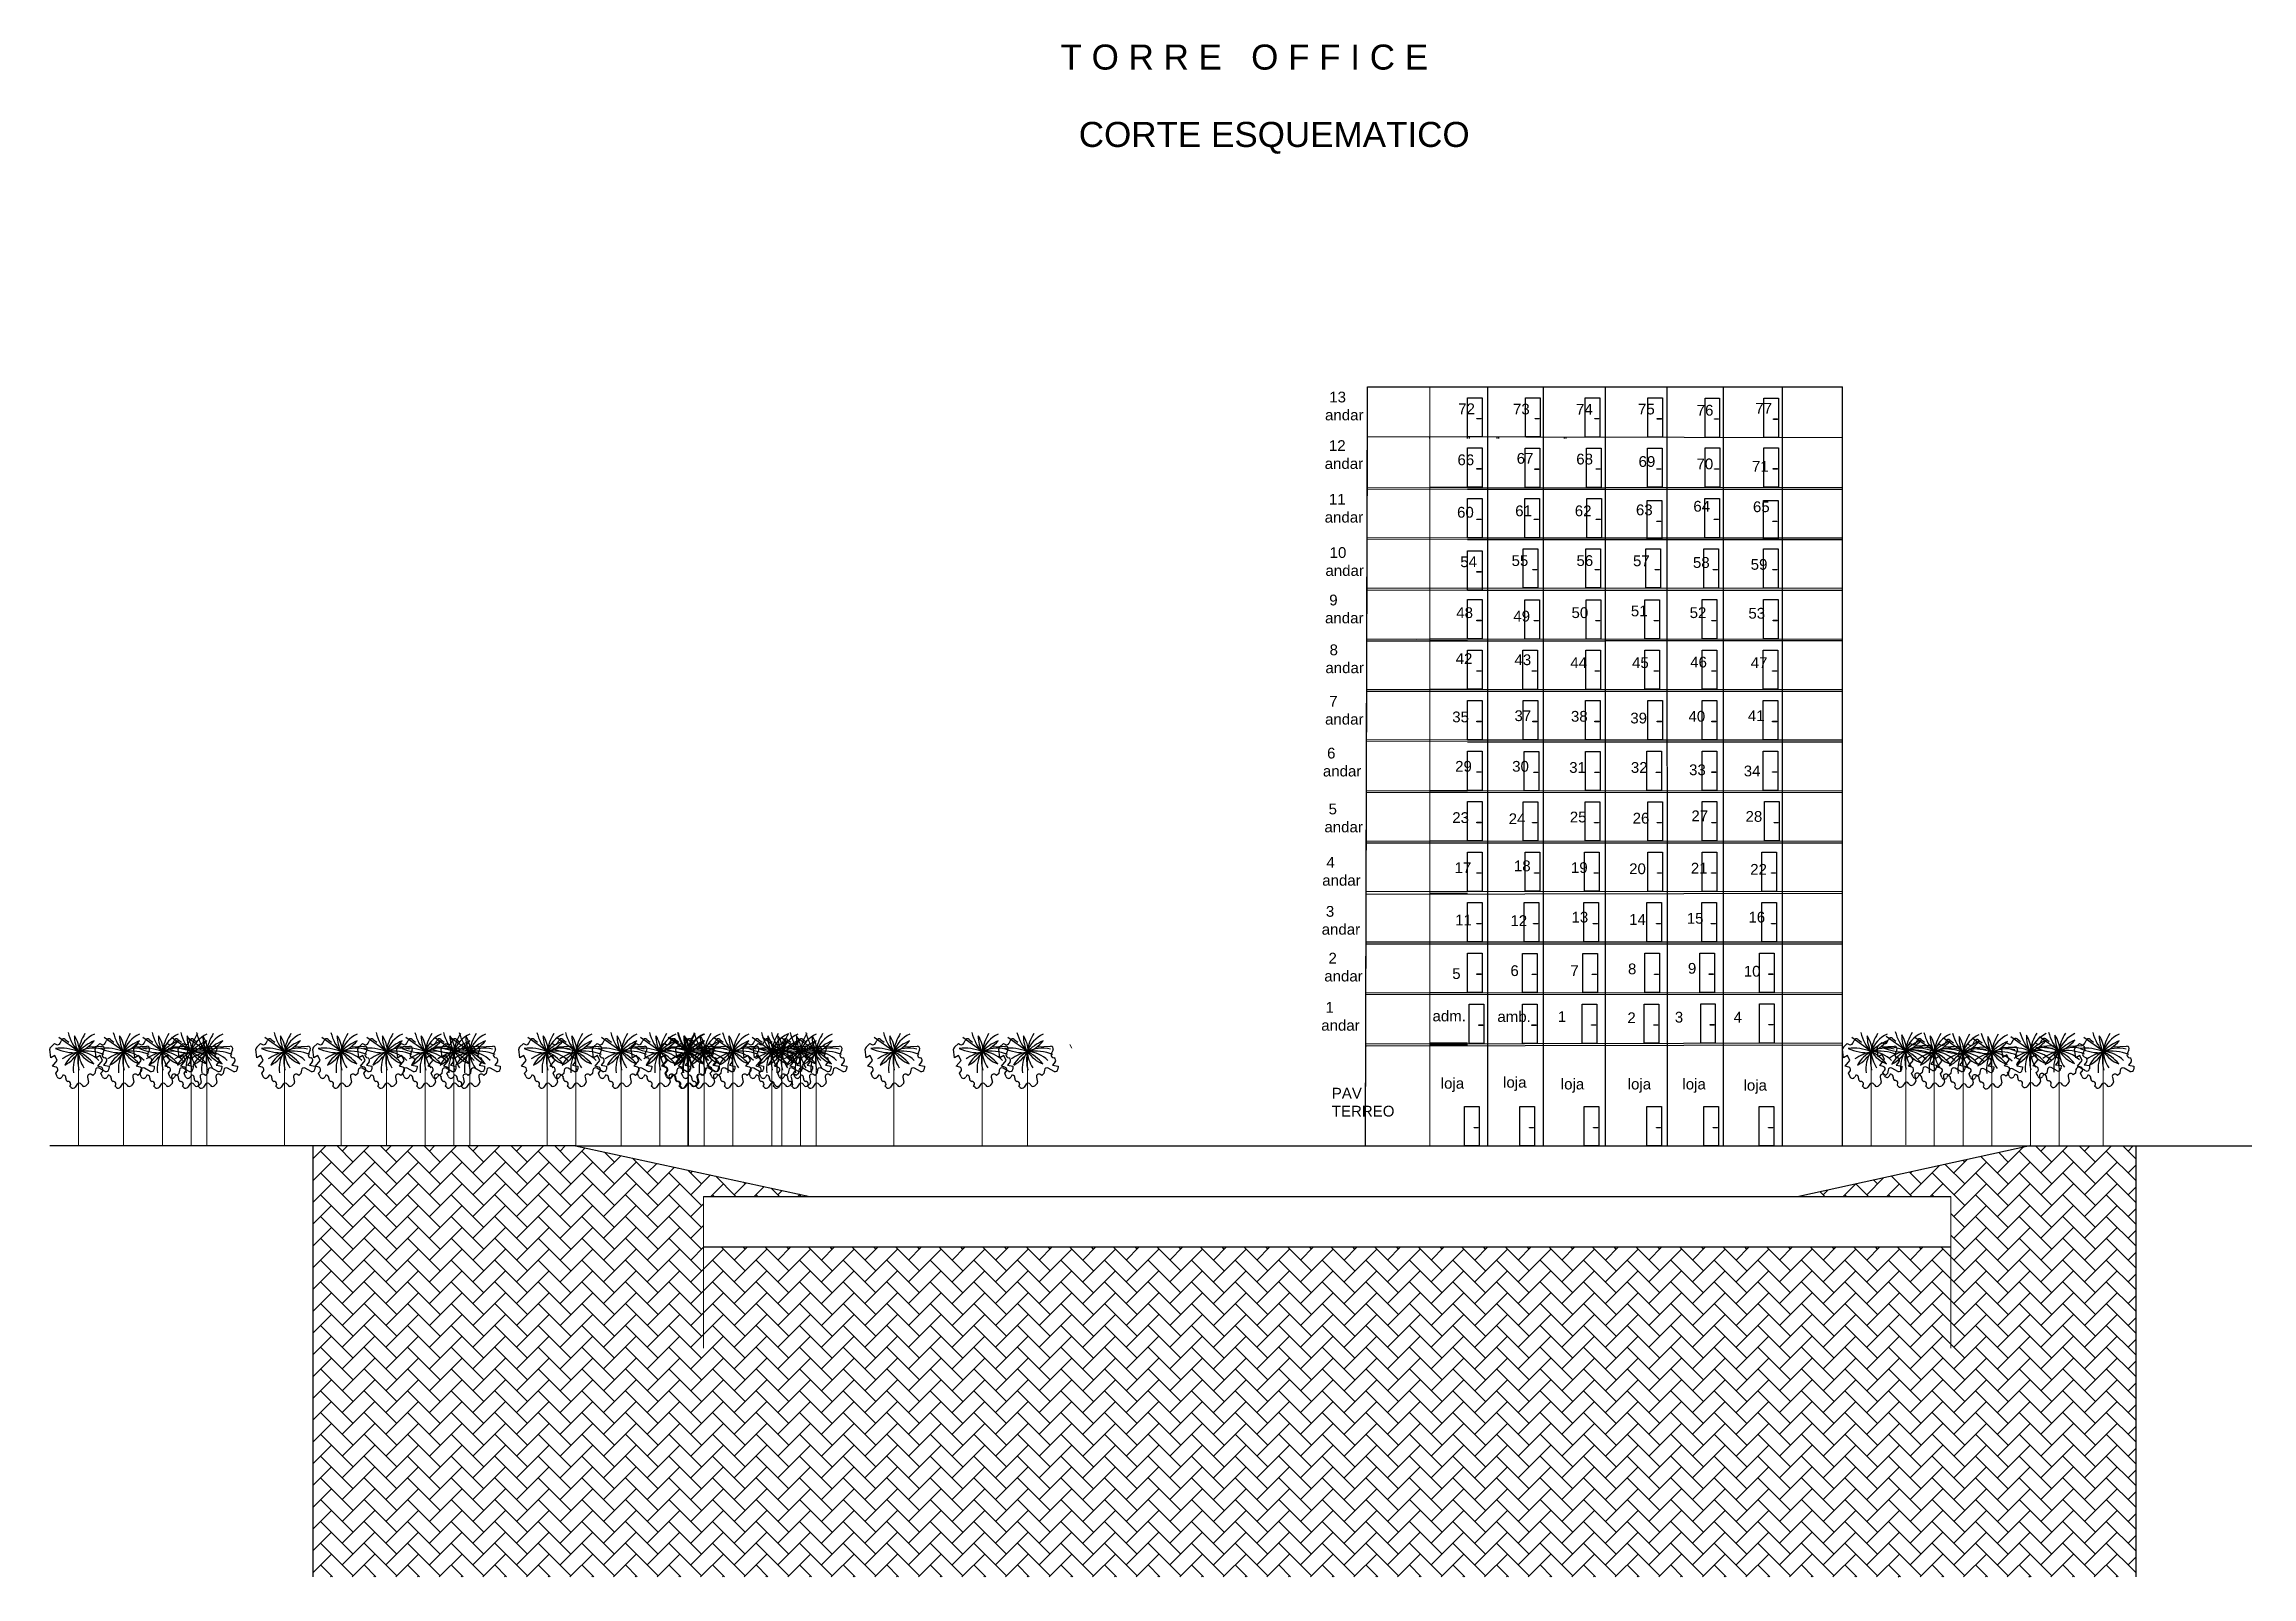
# Model space of a CAD drawing. Header units: metres. Extents: x 325024 to 7190115, y 7391967 to 10157759.
# Drawn here: x 327329 to 327858, y 7393197 to 7393564 of the extents above; entities that cross this region are included whole.
import ezdxf

# ---------------------------------------------------------------- set-up
doc = ezdxf.new("R2010")
doc.units = ezdxf.units.M
doc.layers.get('0').update_dxf_attribs({"lineweight": 18})
for name, color, linetype in [('greeb', 92, 'Continuous'), ('Piso externo', 254, 'Continuous'), ('TEXTO', 2, 'Continuous')]:
    doc.layers.add(name, color=color, linetype=linetype)
for name, color, linetype, lineweight in [('linagrossa', 7, 'Continuous', 25), ('madeira', 22, 'Continuous', 15), ('PISO', 254, 'Continuous', 9), ('VIDRO', 4, 'Continuous', 15)]:
    doc.layers.add(name, color=color, linetype=linetype, lineweight=lineweight)
doc.styles.get("Standard").update_dxf_attribs({"font": 'arial.ttf'})

msp = doc.modelspace()

# ---------------------------------------------------------------- texts
at = {"layer": 'linagrossa'}
for s, p in [('T O R R E   O F F I C E ', (327572.866, 7393557.575)), ('CORTE ESQUEMATICO', (327577.231, 7393539.044))]:
    msp.add_text(s, height=6.00156, dxfattribs=at).set_placement(p)
at = {"layer": 'TEXTO'}
note = msp.add_mtext_dynamic_manual_height_columns(' 13 ', width=5.38403, gutter_width=0, heights=[0.246, 0], dxfattribs=dict(at, insert=(327630.834, 7393480.447), char_height=2.577, attachment_point=1))
for column, words in zip(note.columns.linked_columns, ['andar']):
    column.text = words
note = msp.add_mtext_dynamic_manual_height_columns(' ', width=2.57699, gutter_width=0, heights=[0.246, 0], dxfattribs=dict(at, insert=(327665.529, 7393477.627), char_height=2.577, attachment_point=1))
for column, words in zip(note.columns.linked_columns, ['72 ']):
    column.text = words
note = msp.add_mtext_dynamic_manual_height_columns(' ', width=2.57699, gutter_width=0, heights=[0.246, 0], dxfattribs=dict(at, insert=(327678.654, 7393477.57), char_height=2.577, attachment_point=1))
for column, words in zip(note.columns.linked_columns, ['73 ']):
    column.text = words
note = msp.add_mtext_dynamic_manual_height_columns(' ', width=2.57699, gutter_width=0, heights=[0.246, 0], dxfattribs=dict(at, insert=(327693.751, 7393477.511), char_height=2.577, attachment_point=1))
for column, words in zip(note.columns.linked_columns, ['74 ']):
    column.text = words
note = msp.add_mtext_dynamic_manual_height_columns(' ', width=2.57699, gutter_width=0, heights=[0.246, 0], dxfattribs=dict(at, insert=(327708.595, 7393477.568), char_height=2.577, attachment_point=1))
for column, words in zip(note.columns.linked_columns, ['75 ']):
    column.text = words
note = msp.add_mtext_dynamic_manual_height_columns(' ', width=2.57699, gutter_width=0, heights=[0.246, 0], dxfattribs=dict(at, insert=(327722.652, 7393477.286), char_height=2.577, attachment_point=1))
for column, words in zip(note.columns.linked_columns, ['76 ']):
    column.text = words
note = msp.add_mtext_dynamic_manual_height_columns(' ', width=2.57699, gutter_width=0, heights=[0.246, 0], dxfattribs=dict(at, insert=(327736.694, 7393477.744), char_height=2.577, attachment_point=1))
for column, words in zip(note.columns.linked_columns, ['77 ']):
    column.text = words
note = msp.add_mtext_dynamic_manual_height_columns(' 12 ', width=5.38403, gutter_width=0, heights=[0.246, 0], dxfattribs=dict(at, insert=(327630.748, 7393468.821), char_height=2.577, attachment_point=1))
for column, words in zip(note.columns.linked_columns, ['andar']):
    column.text = words
note = msp.add_mtext_dynamic_manual_height_columns(' ', width=2.57699, gutter_width=0, heights=[0.246, 0], dxfattribs=dict(at, insert=(327665.356, 7393465.413), char_height=2.577, attachment_point=1))
for column, words in zip(note.columns.linked_columns, ['66 ']):
    column.text = words
note = msp.add_mtext_dynamic_manual_height_columns(' ', width=2.57699, gutter_width=0, heights=[0.246, 0], dxfattribs=dict(at, insert=(327679.534, 7393465.76), char_height=2.577, attachment_point=1))
for column, words in zip(note.columns.linked_columns, ['67 ']):
    column.text = words
note = msp.add_mtext_dynamic_manual_height_columns(' ', width=2.57699, gutter_width=0, heights=[0.246, 0], dxfattribs=dict(at, insert=(327693.805, 7393465.588), char_height=2.577, attachment_point=1))
for column, words in zip(note.columns.linked_columns, ['68 ']):
    column.text = words
note = msp.add_mtext_dynamic_manual_height_columns(' ', width=2.57699, gutter_width=0, heights=[0.246, 0], dxfattribs=dict(at, insert=(327708.726, 7393465.006), char_height=2.577, attachment_point=1))
for column, words in zip(note.columns.linked_columns, ['69 ']):
    column.text = words
note = msp.add_mtext_dynamic_manual_height_columns(' ', width=2.57699, gutter_width=0, heights=[0.246, 0], dxfattribs=dict(at, insert=(327722.596, 7393464.434), char_height=2.577, attachment_point=1))
for column, words in zip(note.columns.linked_columns, ['70 ']):
    column.text = words
note = msp.add_mtext_dynamic_manual_height_columns(' ', width=2.57699, gutter_width=0, heights=[0.246, 0], dxfattribs=dict(at, insert=(327735.893, 7393463.861), char_height=2.577, attachment_point=1))
for column, words in zip(note.columns.linked_columns, ['71 ']):
    column.text = words
note = msp.add_mtext_dynamic_manual_height_columns(' 11 ', width=5.38403, gutter_width=0, heights=[0.246, 0], dxfattribs=dict(at, insert=(327630.75, 7393455.973), char_height=2.577, attachment_point=1))
for column, words in zip(note.columns.linked_columns, ['andar']):
    column.text = words
note = msp.add_mtext_dynamic_manual_height_columns(' ', width=2.57699, gutter_width=0, heights=[0.246, 0], dxfattribs=dict(at, insert=(327721.85, 7393454.286), char_height=2.577, attachment_point=1))
for column, words in zip(note.columns.linked_columns, ['64 ']):
    column.text = words
note = msp.add_mtext_dynamic_manual_height_columns(' ', width=2.57699, gutter_width=0, heights=[0.246, 0], dxfattribs=dict(at, insert=(327736.122, 7393454.172), char_height=2.577, attachment_point=1))
for column, words in zip(note.columns.linked_columns, ['65 ']):
    column.text = words
note = msp.add_mtext_dynamic_manual_height_columns(' ', width=2.57699, gutter_width=0, heights=[0.246, 0], dxfattribs=dict(at, insert=(327665.256, 7393452.851), char_height=2.577, attachment_point=1))
for column, words in zip(note.columns.linked_columns, ['60 ']):
    column.text = words
note = msp.add_mtext_dynamic_manual_height_columns(' ', width=2.57699, gutter_width=0, heights=[0.246, 0], dxfattribs=dict(at, insert=(327679.183, 7393453.194), char_height=2.577, attachment_point=1))
for column, words in zip(note.columns.linked_columns, ['61 ']):
    column.text = words
note = msp.add_mtext_dynamic_manual_height_columns(' ', width=2.57699, gutter_width=0, heights=[0.246, 0], dxfattribs=dict(at, insert=(327693.454, 7393453.194), char_height=2.577, attachment_point=1))
for column, words in zip(note.columns.linked_columns, ['62 ']):
    column.text = words
note = msp.add_mtext_dynamic_manual_height_columns(' ', width=2.57699, gutter_width=0, heights=[0.246, 0], dxfattribs=dict(at, insert=(327708.095, 7393453.427), char_height=2.577, attachment_point=1))
for column, words in zip(note.columns.linked_columns, ['63 ']):
    column.text = words
note = msp.add_mtext_dynamic_manual_height_columns(' 10 ', width=5.38403, gutter_width=0, heights=[0.246, 0], dxfattribs=dict(at, insert=(327630.922, 7393443.205), char_height=2.577, attachment_point=1))
for column, words in zip(note.columns.linked_columns, ['andar']):
    column.text = words
note = msp.add_mtext_dynamic_manual_height_columns(' ', width=2.57699, gutter_width=0, heights=[0.246, 0], dxfattribs=dict(at, insert=(327666.02, 7393440.996), char_height=2.577, attachment_point=1))
for column, words in zip(note.columns.linked_columns, ['54 ']):
    column.text = words
note = msp.add_mtext_dynamic_manual_height_columns(' ', width=2.57699, gutter_width=0, heights=[0.246, 0], dxfattribs=dict(at, insert=(327678.31, 7393441.28), char_height=2.577, attachment_point=1))
for column, words in zip(note.columns.linked_columns, ['55 ']):
    column.text = words
note = msp.add_mtext_dynamic_manual_height_columns(' ', width=2.57699, gutter_width=0, heights=[0.246, 0], dxfattribs=dict(at, insert=(327693.857, 7393441.279), char_height=2.577, attachment_point=1))
for column, words in zip(note.columns.linked_columns, ['56 ']):
    column.text = words
note = msp.add_mtext_dynamic_manual_height_columns(' ', width=2.57699, gutter_width=0, heights=[0.246, 0], dxfattribs=dict(at, insert=(327707.399, 7393441.222), char_height=2.577, attachment_point=1))
for column, words in zip(note.columns.linked_columns, ['57 ']):
    column.text = words
note = msp.add_mtext_dynamic_manual_height_columns(' ', width=2.57699, gutter_width=0, heights=[0.246, 0], dxfattribs=dict(at, insert=(327721.752, 7393440.821), char_height=2.577, attachment_point=1))
for column, words in zip(note.columns.linked_columns, ['58 ']):
    column.text = words
note = msp.add_mtext_dynamic_manual_height_columns(' ', width=2.57699, gutter_width=0, heights=[0.246, 0], dxfattribs=dict(at, insert=(327735.578, 7393440.366), char_height=2.577, attachment_point=1))
for column, words in zip(note.columns.linked_columns, ['59 ']):
    column.text = words
note = msp.add_mtext_dynamic_manual_height_columns(' 9 ', width=5.38403, gutter_width=0, heights=[0.246, 0], dxfattribs=dict(at, insert=(327630.836, 7393431.836), char_height=2.577, attachment_point=1))
for column, words in zip(note.columns.linked_columns, ['andar']):
    column.text = words
note = msp.add_mtext_dynamic_manual_height_columns(' ', width=2.57699, gutter_width=0, heights=[0.246, 0], dxfattribs=dict(at, insert=(327665.071, 7393428.809), char_height=2.577, attachment_point=1))
for column, words in zip(note.columns.linked_columns, ['48 ']):
    column.text = words
note = msp.add_mtext_dynamic_manual_height_columns(' ', width=2.57699, gutter_width=0, heights=[0.246, 0], dxfattribs=dict(at, insert=(327678.729, 7393427.974), char_height=2.577, attachment_point=1))
for column, words in zip(note.columns.linked_columns, ['49 ']):
    column.text = words
note = msp.add_mtext_dynamic_manual_height_columns(' ', width=2.57699, gutter_width=0, heights=[0.246, 0], dxfattribs=dict(at, insert=(327692.666, 7393428.809), char_height=2.577, attachment_point=1))
for column, words in zip(note.columns.linked_columns, ['50 ']):
    column.text = words
note = msp.add_mtext_dynamic_manual_height_columns(' ', width=2.57699, gutter_width=0, heights=[0.246, 0], dxfattribs=dict(at, insert=(327706.882, 7393429.227), char_height=2.577, attachment_point=1))
for column, words in zip(note.columns.linked_columns, ['51 ']):
    column.text = words
note = msp.add_mtext_dynamic_manual_height_columns(' ', width=2.57699, gutter_width=0, heights=[0.246, 0], dxfattribs=dict(at, insert=(327720.958, 7393428.809), char_height=2.577, attachment_point=1))
for column, words in zip(note.columns.linked_columns, ['52 ']):
    column.text = words
note = msp.add_mtext_dynamic_manual_height_columns(' ', width=2.57699, gutter_width=0, heights=[0.246, 0], dxfattribs=dict(at, insert=(327735.034, 7393428.67), char_height=2.577, attachment_point=1))
for column, words in zip(note.columns.linked_columns, ['53 ']):
    column.text = words
note = msp.add_mtext_dynamic_manual_height_columns(' 8 ', width=5.38403, gutter_width=0, heights=[0.246, 0], dxfattribs=dict(at, insert=(327630.919, 7393419.906), char_height=2.577, attachment_point=1))
for column, words in zip(note.columns.linked_columns, ['andar']):
    column.text = words
note = msp.add_mtext_dynamic_manual_height_columns(' ', width=2.57699, gutter_width=0, heights=[0.246, 0], dxfattribs=dict(at, insert=(327664.932, 7393417.809), char_height=2.577, attachment_point=1))
for column, words in zip(note.columns.linked_columns, ['42 ']):
    column.text = words
note = msp.add_mtext_dynamic_manual_height_columns(' ', width=2.57699, gutter_width=0, heights=[0.246, 0], dxfattribs=dict(at, insert=(327679.008, 7393417.53), char_height=2.577, attachment_point=1))
for column, words in zip(note.columns.linked_columns, ['43 ']):
    column.text = words
note = msp.add_mtext_dynamic_manual_height_columns(' ', width=2.57699, gutter_width=0, heights=[0.246, 0], dxfattribs=dict(at, insert=(327721.097, 7393416.973), char_height=2.577, attachment_point=1))
for column, words in zip(note.columns.linked_columns, ['46 ']):
    column.text = words
note = msp.add_mtext_dynamic_manual_height_columns(' ', width=2.57699, gutter_width=0, heights=[0.246, 0], dxfattribs=dict(at, insert=(327692.388, 7393416.834), char_height=2.577, attachment_point=1))
for column, words in zip(note.columns.linked_columns, ['44 ']):
    column.text = words
note = msp.add_mtext_dynamic_manual_height_columns(' ', width=2.57699, gutter_width=0, heights=[0.246, 0], dxfattribs=dict(at, insert=(327707.161, 7393416.834), char_height=2.577, attachment_point=1))
for column, words in zip(note.columns.linked_columns, ['45 ']):
    column.text = words
note = msp.add_mtext_dynamic_manual_height_columns(' ', width=2.57699, gutter_width=0, heights=[0.246, 0], dxfattribs=dict(at, insert=(327735.592, 7393416.834), char_height=2.577, attachment_point=1))
for column, words in zip(note.columns.linked_columns, ['47 ']):
    column.text = words
note = msp.add_mtext_dynamic_manual_height_columns(' 7 ', width=5.38403, gutter_width=0, heights=[0.246, 0], dxfattribs=dict(at, insert=(327630.834, 7393407.597), char_height=2.577, attachment_point=1))
for column, words in zip(note.columns.linked_columns, ['andar']):
    column.text = words
note = msp.add_mtext_dynamic_manual_height_columns(' ', width=2.57699, gutter_width=0, heights=[0.246, 0], dxfattribs=dict(at, insert=(327664.099, 7393403.848), char_height=2.577, attachment_point=1))
for column, words in zip(note.columns.linked_columns, ['35 ']):
    column.text = words
note = msp.add_mtext_dynamic_manual_height_columns(' ', width=2.57699, gutter_width=0, heights=[0.246, 0], dxfattribs=dict(at, insert=(327679.012, 7393404.126), char_height=2.577, attachment_point=1))
for column, words in zip(note.columns.linked_columns, ['37 ']):
    column.text = words
note = msp.add_mtext_dynamic_manual_height_columns(' ', width=2.57699, gutter_width=0, heights=[0.246, 0], dxfattribs=dict(at, insert=(327692.53, 7393403.987), char_height=2.577, attachment_point=1))
for column, words in zip(note.columns.linked_columns, ['38 ']):
    column.text = words
note = msp.add_mtext_dynamic_manual_height_columns(' ', width=2.57699, gutter_width=0, heights=[0.246, 0], dxfattribs=dict(at, insert=(327706.746, 7393403.57), char_height=2.577, attachment_point=1))
for column, words in zip(note.columns.linked_columns, ['39 ']):
    column.text = words
note = msp.add_mtext_dynamic_manual_height_columns(' ', width=2.57699, gutter_width=0, heights=[0.246, 0], dxfattribs=dict(at, insert=(327720.683, 7393403.987), char_height=2.577, attachment_point=1))
for column, words in zip(note.columns.linked_columns, ['40 ']):
    column.text = words
note = msp.add_mtext_dynamic_manual_height_columns(' ', width=2.57699, gutter_width=0, heights=[0.246, 0], dxfattribs=dict(at, insert=(327734.899, 7393404.126), char_height=2.577, attachment_point=1))
for column, words in zip(note.columns.linked_columns, ['41 ']):
    column.text = words
note = msp.add_mtext_dynamic_manual_height_columns(' 6 ', width=5.38403, gutter_width=0, heights=[0.246, 0], dxfattribs=dict(at, insert=(327630.319, 7393395.171), char_height=2.577, attachment_point=1))
for column, words in zip(note.columns.linked_columns, ['andar']):
    column.text = words
note = msp.add_mtext_dynamic_manual_height_columns(' ', width=2.57699, gutter_width=0, heights=[0.246, 0], dxfattribs=dict(at, insert=(327664.796, 7393392.012), char_height=2.577, attachment_point=1))
for column, words in zip(note.columns.linked_columns, ['29 ']):
    column.text = words
note = msp.add_mtext_dynamic_manual_height_columns(' ', width=2.57699, gutter_width=0, heights=[0.246, 0], dxfattribs=dict(at, insert=(327678.454, 7393392.012), char_height=2.577, attachment_point=1))
for column, words in zip(note.columns.linked_columns, ['30 ']):
    column.text = words
note = msp.add_mtext_dynamic_manual_height_columns(' ', width=2.57699, gutter_width=0, heights=[0.246, 0], dxfattribs=dict(at, insert=(327692.112, 7393391.734), char_height=2.577, attachment_point=1))
for column, words in zip(note.columns.linked_columns, ['31 ']):
    column.text = words
note = msp.add_mtext_dynamic_manual_height_columns(' ', width=2.57699, gutter_width=0, heights=[0.246, 0], dxfattribs=dict(at, insert=(327706.885, 7393391.734), char_height=2.577, attachment_point=1))
for column, words in zip(note.columns.linked_columns, ['32 ']):
    column.text = words
note = msp.add_mtext_dynamic_manual_height_columns(' ', width=2.57699, gutter_width=0, heights=[0.246, 0], dxfattribs=dict(at, insert=(327720.822, 7393391.177), char_height=2.577, attachment_point=1))
for column, words in zip(note.columns.linked_columns, ['33 ']):
    column.text = words
note = msp.add_mtext_dynamic_manual_height_columns(' ', width=2.57699, gutter_width=0, heights=[0.246, 0], dxfattribs=dict(at, insert=(327733.923, 7393390.898), char_height=2.577, attachment_point=1))
for column, words in zip(note.columns.linked_columns, ['34 ']):
    column.text = words
note = msp.add_mtext_dynamic_manual_height_columns(' 5 ', width=5.38403, gutter_width=0, heights=[0.246, 0], dxfattribs=dict(at, insert=(327630.681, 7393381.792), char_height=2.577, attachment_point=1))
for column, words in zip(note.columns.linked_columns, ['andar']):
    column.text = words
note = msp.add_mtext_dynamic_manual_height_columns(' ', width=2.57699, gutter_width=0, heights=[0.246, 0], dxfattribs=dict(at, insert=(327692.254, 7393379.87), char_height=2.577, attachment_point=1))
for column, words in zip(note.columns.linked_columns, ['25 ']):
    column.text = words
note = msp.add_mtext_dynamic_manual_height_columns(' ', width=2.57699, gutter_width=0, heights=[0.246, 0], dxfattribs=dict(at, insert=(327721.382, 7393380.148), char_height=2.577, attachment_point=1))
for column, words in zip(note.columns.linked_columns, ['27 ']):
    column.text = words
note = msp.add_mtext_dynamic_manual_height_columns(' ', width=2.57699, gutter_width=0, heights=[0.246, 0], dxfattribs=dict(at, insert=(327734.344, 7393380.009), char_height=2.577, attachment_point=1))
for column, words in zip(note.columns.linked_columns, ['28 ']):
    column.text = words
note = msp.add_mtext_dynamic_manual_height_columns(' ', width=2.57699, gutter_width=0, heights=[0.246, 0], dxfattribs=dict(at, insert=(327664.102, 7393379.731), char_height=2.577, attachment_point=1))
for column, words in zip(note.columns.linked_columns, ['23 ']):
    column.text = words
note = msp.add_mtext_dynamic_manual_height_columns(' ', width=2.57699, gutter_width=0, heights=[0.246, 0], dxfattribs=dict(at, insert=(327677.621, 7393379.452), char_height=2.577, attachment_point=1))
for column, words in zip(note.columns.linked_columns, ['24 ']):
    column.text = words
note = msp.add_mtext_dynamic_manual_height_columns(' ', width=2.57699, gutter_width=0, heights=[0.246, 0], dxfattribs=dict(at, insert=(327707.306, 7393379.591), char_height=2.577, attachment_point=1))
for column, words in zip(note.columns.linked_columns, ['26 ']):
    column.text = words
note = msp.add_mtext_dynamic_manual_height_columns(' 4 ', width=5.38403, gutter_width=0, heights=[0.246, 0], dxfattribs=dict(at, insert=(327630.159, 7393369.01), char_height=2.577, attachment_point=1))
for column, words in zip(note.columns.linked_columns, ['andar']):
    column.text = words
note = msp.add_mtext_dynamic_manual_height_columns(' ', width=2.57699, gutter_width=0, heights=[0.246, 0], dxfattribs=dict(at, insert=(327664.659, 7393367.729), char_height=2.577, attachment_point=1))
for column, words in zip(note.columns.linked_columns, ['17 ']):
    column.text = words
note = msp.add_mtext_dynamic_manual_height_columns(' ', width=2.57699, gutter_width=0, heights=[0.246, 0], dxfattribs=dict(at, insert=(327678.875, 7393368.173), char_height=2.577, attachment_point=1))
for column, words in zip(note.columns.linked_columns, ['18 ']):
    column.text = words
note = msp.add_mtext_dynamic_manual_height_columns(' ', width=2.57699, gutter_width=0, heights=[0.246, 0], dxfattribs=dict(at, insert=(327692.533, 7393367.756), char_height=2.577, attachment_point=1))
for column, words in zip(note.columns.linked_columns, ['19 ']):
    column.text = words
note = msp.add_mtext_dynamic_manual_height_columns(' ', width=2.57699, gutter_width=0, heights=[0.246, 0], dxfattribs=dict(at, insert=(327706.47, 7393367.477), char_height=2.577, attachment_point=1))
for column, words in zip(note.columns.linked_columns, ['20 ']):
    column.text = words
note = msp.add_mtext_dynamic_manual_height_columns(' ', width=2.57699, gutter_width=0, heights=[0.246, 0], dxfattribs=dict(at, insert=(327721.243, 7393367.616), char_height=2.577, attachment_point=1))
for column, words in zip(note.columns.linked_columns, ['21 ']):
    column.text = words
note = msp.add_mtext_dynamic_manual_height_columns(' ', width=2.57699, gutter_width=0, heights=[0.246, 0], dxfattribs=dict(at, insert=(327735.459, 7393367.338), char_height=2.577, attachment_point=1))
for column, words in zip(note.columns.linked_columns, ['22 ']):
    column.text = words
note = msp.add_mtext_dynamic_manual_height_columns(' 3 ', width=5.38403, gutter_width=0, heights=[0.246, 0], dxfattribs=dict(at, insert=(327630.028, 7393357.272), char_height=2.577, attachment_point=1))
for column, words in zip(note.columns.linked_columns, ['andar']):
    column.text = words
note = msp.add_mtext_dynamic_manual_height_columns(' ', width=2.57699, gutter_width=0, heights=[0.246, 0], dxfattribs=dict(at, insert=(327664.799, 7393355.197), char_height=2.577, attachment_point=1))
for column, words in zip(note.columns.linked_columns, ['11 ']):
    column.text = words
note = msp.add_mtext_dynamic_manual_height_columns(' ', width=2.57699, gutter_width=0, heights=[0.246, 0], dxfattribs=dict(at, insert=(327678.039, 7393355.058), char_height=2.577, attachment_point=1))
for column, words in zip(note.columns.linked_columns, ['12 ']):
    column.text = words
note = msp.add_mtext_dynamic_manual_height_columns(' ', width=2.57699, gutter_width=0, heights=[0.246, 0], dxfattribs=dict(at, insert=(327692.672, 7393355.893), char_height=2.577, attachment_point=1))
for column, words in zip(note.columns.linked_columns, ['13 ']):
    column.text = words
note = msp.add_mtext_dynamic_manual_height_columns(' ', width=2.57699, gutter_width=0, heights=[0.246, 0], dxfattribs=dict(at, insert=(327706.47, 7393355.336), char_height=2.577, attachment_point=1))
for column, words in zip(note.columns.linked_columns, ['14 ']):
    column.text = words
note = msp.add_mtext_dynamic_manual_height_columns(' ', width=2.57699, gutter_width=0, heights=[0.246, 0], dxfattribs=dict(at, insert=(327720.267, 7393355.615), char_height=2.577, attachment_point=1))
for column, words in zip(note.columns.linked_columns, ['15 ']):
    column.text = words
note = msp.add_mtext_dynamic_manual_height_columns(' ', width=2.57699, gutter_width=0, heights=[0.246, 0], dxfattribs=dict(at, insert=(327735.04, 7393355.893), char_height=2.577, attachment_point=1))
for column, words in zip(note.columns.linked_columns, ['16 ']):
    column.text = words
note = msp.add_mtext_dynamic_manual_height_columns(' 2 ', width=5.38403, gutter_width=0, heights=[0.246, 0], dxfattribs=dict(at, insert=(327630.651, 7393346.073), char_height=2.577, attachment_point=1))
for column, words in zip(note.columns.linked_columns, ['andar']):
    column.text = words
note = msp.add_mtext_dynamic_manual_height_columns(' ', width=2.57699, gutter_width=0, heights=[0.246, 0], dxfattribs=dict(at, insert=(327678.039, 7393343.076), char_height=2.577, attachment_point=1))
for column, words in zip(note.columns.linked_columns, ['6 ']):
    column.text = words
note = msp.add_mtext_dynamic_manual_height_columns(' ', width=2.57699, gutter_width=0, heights=[0.246, 0], dxfattribs=dict(at, insert=(327692.394, 7393343.076), char_height=2.577, attachment_point=1))
for column, words in zip(note.columns.linked_columns, ['7 ']):
    column.text = words
note = msp.add_mtext_dynamic_manual_height_columns(' ', width=2.57699, gutter_width=0, heights=[0.246, 0], dxfattribs=dict(at, insert=(327706.191, 7393343.494), char_height=2.577, attachment_point=1))
for column, words in zip(note.columns.linked_columns, ['8 ']):
    column.text = words
note = msp.add_mtext_dynamic_manual_height_columns(' ', width=2.57699, gutter_width=0, heights=[0.246, 0], dxfattribs=dict(at, insert=(327720.546, 7393343.633), char_height=2.577, attachment_point=1))
for column, words in zip(note.columns.linked_columns, ['9 ']):
    column.text = words
note = msp.add_mtext_dynamic_manual_height_columns(' ', width=2.57699, gutter_width=0, heights=[0.246, 0], dxfattribs=dict(at, insert=(327733.926, 7393342.937), char_height=2.577, attachment_point=1))
for column, words in zip(note.columns.linked_columns, ['10 ']):
    column.text = words
note = msp.add_mtext_dynamic_manual_height_columns(' ', width=2.57699, gutter_width=0, heights=[0.246, 0], dxfattribs=dict(at, insert=(327664.102, 7393342.38), char_height=2.577, attachment_point=1))
for column, words in zip(note.columns.linked_columns, ['5']):
    column.text = words
note = msp.add_mtext_dynamic_manual_height_columns(' 1 ', width=5.38403, gutter_width=0, heights=[0.246, 0], dxfattribs=dict(at, insert=(327629.925, 7393334.283), char_height=2.577, attachment_point=1))
for column, words in zip(note.columns.linked_columns, ['andar']):
    column.text = words
at = {"layer": 'TEXTO', "char_height": 2.577, "attachment_point": 1}
for s, insert in [('adm. ', (327661.949, 7393332.22)), (' 1 ', (327691.976, 7393332.076)), ('3 ', (327719.989, 7393331.937)), ('4 ', (327734.065, 7393331.937))]:
    msp.add_mtext_dynamic_manual_height_columns(s, width=2.57699, gutter_width=0, heights=[0.246], dxfattribs=dict(at, insert=insert))
at = {"layer": 'TEXTO'}
note = msp.add_mtext_dynamic_manual_height_columns(' ', width=2.57699, gutter_width=0, heights=[0.246, 1.452], dxfattribs=dict(at, insert=(327674.91, 7393332.081), char_height=2.577, attachment_point=1))
for column, words in zip(note.columns.linked_columns, ['amb. ']):
    column.text = words
note = msp.add_mtext_dynamic_manual_height_columns(' ', width=2.57699, gutter_width=0, heights=[0.246, 0], dxfattribs=dict(at, insert=(327706.052, 7393331.797), char_height=2.577, attachment_point=1))
for column, words in zip(note.columns.linked_columns, ['2']):
    column.text = words
note = msp.add_mtext_dynamic_manual_height_columns(' ', width=2.57699, gutter_width=0, heights=[0.246, 1.452], dxfattribs=dict(at, insert=(327676.282, 7393316.345), char_height=2.577, attachment_point=1))
for column, words in zip(note.columns.linked_columns, ['loja ']):
    column.text = words
note = msp.add_mtext_dynamic_manual_height_columns('PAV ', width=11.6613, gutter_width=0, heights=[0.246, 0], dxfattribs=dict(at, insert=(327626.174, 7393313.731), char_height=2.577, attachment_point=1))
for column, words in zip(note.columns.linked_columns, ['TERREO']):
    column.text = words
note = msp.add_mtext_dynamic_manual_height_columns(' ', width=2.57699, gutter_width=0, heights=[0.246, 1.452], dxfattribs=dict(at, insert=(327661.352, 7393316.1), char_height=2.577, attachment_point=1))
for column, words in zip(note.columns.linked_columns, ['loja ']):
    column.text = words
note = msp.add_mtext_dynamic_manual_height_columns(' ', width=2.57699, gutter_width=0, heights=[0.246, 1.452], dxfattribs=dict(at, insert=(327690.103, 7393315.923), char_height=2.577, attachment_point=1))
for column, words in zip(note.columns.linked_columns, ['loja ']):
    column.text = words
note = msp.add_mtext_dynamic_manual_height_columns(' ', width=2.57699, gutter_width=0, heights=[0.246, 1.452], dxfattribs=dict(at, insert=(327706.131, 7393315.923), char_height=2.577, attachment_point=1))
for column, words in zip(note.columns.linked_columns, ['loja ']):
    column.text = words
note = msp.add_mtext_dynamic_manual_height_columns(' ', width=2.57699, gutter_width=0, heights=[0.246, 1.452], dxfattribs=dict(at, insert=(327719.231, 7393315.923), char_height=2.577, attachment_point=1))
for column, words in zip(note.columns.linked_columns, ['loja ']):
    column.text = words
note = msp.add_mtext_dynamic_manual_height_columns(' ', width=2.57699, gutter_width=0, heights=[0.246, 1.452], dxfattribs=dict(at, insert=(327733.865, 7393315.645), char_height=2.577, attachment_point=1))
for column, words in zip(note.columns.linked_columns, ['loja ']):
    column.text = words

# ---------------------------------------------------------------- blocks, each defined once
blk = doc.blocks.new('tree-pl-31')
at = {"color": 0, "linetype": 'ByBlock'}
for p, q in [((-1.118, 0.086), (-0.991, 0.248)), ((-0.991, 0.248), (-0.91, 0.222)), ((-0.025, 0.096), (-0.862, 0.508)), ((-0.783, 0.29), (-0.75, 0.409)), ((-0.607, 0.471), (-0.458, 0.392)), ((0.314, 0.334), (0.829, 0.44)), ((0.946, 0.317), (0.902, 0.145)), ((0.977, 0.023), (1.035, 0.01)), ((-1.042, -0.33), (-1.136, -0.004)), ((-0.905, -0.207), (-1.042, -0.33)), ((-0.926, -0.64), (-0.782, -0.388)), ((-0.787, -0.657), (-0.926, -0.64)), ((-0.782, -0.388), (-0.905, -0.207)), ((-0.761, -0.878), (-0.716, -0.812)), ((0.481, -0.835), (0.551, -1.015)), ((0.668, -0.734), (0.62, -0.71)), ((0.74, -0.655), (0.668, -0.734)), ((0.74, -0.513), (0.74, -0.655)), ((1.118, -0.503), (0.872, -0.418)), ((1.101, -0.136), (1.021, -0.279)), ((1.021, -0.279), (1.238, -0.279)), ((1.238, -0.279), (1.25, -0.398)), ((-0.679, -1.011), (-0.761, -0.878)), ((-0.472, -0.907), (-0.499, -0.99)), ((-0.446, -0.906), (-0.472, -0.907)), ((-0.214, -1.12), (-0.244, -1.12)), ((-0.14, -1.29), (-0.129, -1.269)), ((-0.077, -1.333), (-0.14, -1.29)), ((0.128, -1.175), (0.069, -1.294)), ((0.32, -1.182), (0.291, -1.15)), ((0.533, -1.094), (0.473, -1.174))]:
    blk.add_line(p, q, dxfattribs=at)
for centre, radius, start, end in [((-1.04, 0.024), 0.1, 141.86272, 196.07988), ((-0.44, -1.708), 1.837, 77.33424, 105.43579), ((-0.44, 1.834), 1.837, 254.56421, 282.66576), ((-0.88, 0.317), 0.1, 252.24341, 344.54933), ((-0.654, 0.383), 0.1, 62.15895, 164.54933), ((0.679, -1.616), 1.837, 111.56279, 134.18424), ((1.134, 1.495), 1.837, 204.01258, 231.15221), ((-1.181, 0.474), 1.219, 305.80884, 342.56663), ((0.68, -0.921), 1.219, 123.73175, 160.48954), ((-1.182, -0.151), 1.219, 11.35568, 42.1465), ((0.929, 0.831), 1.219, 187.74703, 218.98324), ((1.083, -0.411), 1.219, 157.12713, 196.64003), ((0.719, -0.892), 1.219, 84.39933, 129.21764), ((-0.565, -1.675), 1.837, 48.96319, 73.76269), ((1.485, -0.961), 1.837, 121.9513, 146.58474), ((-1.047, 1.569), 1.837, 303.45503, 328.08846), ((1.163, -0.151), 1.219, 124.5644, 168.64432), ((1.805, 0.115), 1.837, 157.61267, 180.81329), ((1.163, 0.343), 1.219, 191.35568, 223.75306), ((1.805, 0.077), 1.837, 179.18671, 202.43807), ((0.558, -1.662), 1.837, 77.21474, 107.99123), ((0.114, -1.127), 1.219, 55.24334, 95.82227), ((0.895, 0.903), 1.219, 222.07606, 257.97502), ((0.849, 0.342), 0.1, 345.74529, 101.55475), ((0.999, 0.121), 0.1, 165.74529, 257.31082), ((1.013, -0.088), 0.1, 330.96283, 77.31082), ((-0.798, -0.756), 0.1, 325.85938, 83.2062), ((0.574, -0.799), 0.1, 62.83364, 201.1591), ((0.84, -0.513), 0.1, 71.08283, 180), ((1.151, -0.408), 0.1, 251.08283, 6.00473), ((-0.594, -0.959), 0.1, 211.51649, 342.00791), ((-0.442, -1.006), 0.1, 356.15566, 92.29225), ((-0.242, -1.02), 0.1, 176.15566, 268.75374), ((-0.216, -1.22), 0.1, 330.5417, 88.75374), ((-0.021, -1.25), 0.1, 235.69401, 333.92079), ((0.218, -1.219), 0.1, 43.07036, 153.92079), ((0.393, -1.113), 0.1, 223.07036, 322.83506), ((0.453, -1.034), 0.1, 322.83506, 10.9464)]:
    blk.add_arc(centre, radius, start, end, dxfattribs=at)

# ---------------------------------------------------------------- hatches: boundary and pattern name
at = {"layer": 'linagrossa'}
h = msp.add_hatch(dxfattribs=at)
h.set_pattern_fill('AR-HBONE', color=256, scale=0.036299)
h.set_pattern_definition([(45, (317991.9766, 7385313.545), (5e-16, 5.2155566), [11.0638663, -3.6879554]), (135, (317994.5844, 7385316.1528), (5e-16, 5.2155566), [11.0638663, -3.6879554])])
h.paths.add_polyline_path([(327830.439, 7393299.82), (327804.976, 7393299.82), (327749.687, 7393287.72), (327786.067, 7393287.72), (327786.067, 7393275.62), (327487.346, 7393275.62), (327487.346, 7393287.72), (327512.854, 7393287.72), (327456.707, 7393299.82), (327393.759, 7393299.82), (327393.759, 7393196.62), (327830.439, 7393196.62)])

# ---------------------------------------------------------------- linework, layer by layer
for p, q in [((327645.879, 7393299.82), (327646.368, 7393481.578)), ((327646.368, 7393481.578), (327760.159, 7393481.597)), ((327646.368, 7393469.597), (327646.368, 7393481.578)), ((327675.131, 7393481.583), (327675.131, 7393299.82)), ((327688.524, 7393299.82), (327688.494, 7393481.585)), ((327703.264, 7393481.587), (327703.264, 7393299.82)), ((327718.195, 7393299.82), (327718.165, 7393481.59)), ((327731.577, 7393481.592), (327731.577, 7393299.82)), ((327745.799, 7393299.82), (327745.799, 7393481.595)), ((327760.159, 7393299.82), (327760.159, 7393481.597)), ((327645.879, 7393299.82), (327646.368, 7393469.597)), ((327646.368, 7393469.678), (327760.159, 7393469.436)), ((327661.292, 7393469.214), (327661.292, 7393469.546)), ((327670.334, 7393469.214), (327670.334, 7393469.516)), ((327670.84, 7393469.214), (327670.84, 7393469.514)), ((327677.417, 7393469.214), (327677.417, 7393469.492)), ((327677.867, 7393469.214), (327677.867, 7393469.491)), ((327693.545, 7393469.214), (327693.545, 7393469.438)), ((327693.994, 7393469.214), (327693.994, 7393469.436)), ((327646.333, 7393457.431), (327760.159, 7393457.61)), ((327670.334, 7393457.114), (327760.159, 7393457.114)), ((327670.334, 7393445.465), (327760.159, 7393445.465)), ((327670.334, 7393445.015), (327760.159, 7393445.015)), ((327646.264, 7393433.453), (327760.159, 7393433.409)), ((327670.334, 7393432.915), (327760.159, 7393432.915)), ((327646.227, 7393420.72), (327760.159, 7393420.816)), ((327760.159, 7393420.816), (327646.227, 7393420.72)), ((327646.228, 7393421.157), (327760.159, 7393421.266)), ((327658.068, 7393421.168), (327760.159, 7393421.266)), ((327646.193, 7393408.705), (327760.159, 7393408.716)), ((327646.194, 7393409.151), (327760.159, 7393409.166)), ((327670.334, 7393397.067), (327760.159, 7393397.067)), ((327670.334, 7393396.616), (327760.159, 7393396.616)), ((327646.123, 7393384.453), (327760.159, 7393384.517)), ((327646.124, 7393384.848), (327760.159, 7393384.967)), ((327646.088, 7393372.367), (327760.159, 7393372.417)), ((327646.089, 7393372.836), (327760.159, 7393372.867)), ((327646.053, 7393360.081), (327760.159, 7393360.318)), ((327646.055, 7393360.805), (327760.159, 7393360.768)), ((327646.018, 7393348.237), (327760.159, 7393348.218)), ((327646.02, 7393348.671), (327760.159, 7393348.668)), ((327645.984, 7393336.124), (327760.159, 7393336.118)), ((327645.985, 7393336.498), (327760.159, 7393336.569)), ((327645.879, 7393324.297), (327760.159, 7393324.469)), ((327646.108, 7393323.787), (327760.159, 7393324.019)), ((327456.707, 7393299.82), (327330.811, 7393299.82)), ((327393.759, 7393299.82), (327393.759, 7393196.62)), ((327456.707, 7393299.82), (327512.854, 7393287.72)), ((327488.556, 7393299.82), (327760.159, 7393299.82)), ((327804.976, 7393299.82), (327749.687, 7393287.72)), ((327804.976, 7393299.82), (327858.18, 7393299.82)), ((327830.439, 7393196.62), (327830.439, 7393299.82)), ((327487.346, 7393287.72), (327786.067, 7393287.72)), ((327487.346, 7393275.62), (327786.067, 7393275.62))]:
    msp.add_line(p, q, dxfattribs=at)
for points in [[(327673.843, 7393469.598), (327670.334, 7393469.598), (327670.334, 7393479.002), (327673.843, 7393479.002)], [(327687.745, 7393469.598), (327684.236, 7393469.598), (327684.236, 7393479.002), (327687.745, 7393479.002)], [(327702.055, 7393469.567), (327698.546, 7393469.567), (327698.546, 7393478.971), (327702.055, 7393478.971)], [(327717.015, 7393469.536), (327713.506, 7393469.536), (327713.506, 7393478.939), (327717.015, 7393478.939)], [(327730.723, 7393469.507), (327727.214, 7393469.507), (327727.214, 7393478.91), (327730.723, 7393478.91)], [(327744.839, 7393469.477), (327741.33, 7393469.477), (327741.33, 7393478.88), (327744.839, 7393478.88)], [(327672.602, 7393474.042), (327673.596, 7393474.042), (327673.596, 7393473.936), (327672.602, 7393473.936)], [(327686.504, 7393474.042), (327687.498, 7393474.042), (327687.498, 7393473.936), (327686.504, 7393473.936)], [(327700.814, 7393474.012), (327701.809, 7393474.012), (327701.809, 7393473.905), (327700.814, 7393473.905)], [(327715.774, 7393473.98), (327716.768, 7393473.98), (327716.768, 7393473.873), (327715.774, 7393473.873)], [(327729.482, 7393473.951), (327730.476, 7393473.951), (327730.476, 7393473.844), (327729.482, 7393473.844)], [(327743.598, 7393473.921), (327744.592, 7393473.921), (327744.592, 7393473.814), (327743.598, 7393473.814)], [(327673.843, 7393457.564), (327670.334, 7393457.564), (327670.334, 7393466.968), (327673.843, 7393466.968)], [(327687.691, 7393457.491), (327684.182, 7393457.491), (327684.182, 7393466.894), (327687.691, 7393466.894)], [(327702.373, 7393457.514), (327698.864, 7393457.514), (327698.864, 7393466.917), (327702.373, 7393466.917)], [(327716.916, 7393457.537), (327713.407, 7393457.537), (327713.407, 7393466.94), (327716.916, 7393466.94)], [(327730.739, 7393457.558), (327727.23, 7393457.558), (327727.23, 7393466.962), (327730.739, 7393466.962)], [(327744.814, 7393457.58), (327741.305, 7393457.58), (327741.305, 7393466.984), (327744.814, 7393466.984)], [(327672.602, 7393462.009), (327673.596, 7393462.009), (327673.596, 7393461.902), (327672.602, 7393461.902)], [(327686.45, 7393461.935), (327687.444, 7393461.935), (327687.444, 7393461.828), (327686.45, 7393461.828)], [(327701.133, 7393461.958), (327702.127, 7393461.958), (327702.127, 7393461.851), (327701.133, 7393461.851)], [(327715.675, 7393461.981), (327716.669, 7393461.981), (327716.669, 7393461.874), (327715.675, 7393461.874)], [(327729.498, 7393462.002), (327730.492, 7393462.002), (327730.492, 7393461.896), (327729.498, 7393461.896)], [(327743.573, 7393462.024), (327744.567, 7393462.024), (327744.567, 7393461.918), (327743.573, 7393461.918)], [(327673.843, 7393445.465), (327670.334, 7393445.465), (327670.334, 7393454.869), (327673.843, 7393454.869)], [(327687.563, 7393445.465), (327684.054, 7393445.465), (327684.054, 7393454.869), (327687.563, 7393454.869)], [(327702.412, 7393445.465), (327698.903, 7393445.465), (327698.903, 7393454.869), (327702.412, 7393454.869)], [(327716.903, 7393445.015), (327713.394, 7393445.015), (327713.394, 7393454.418), (327716.903, 7393454.418)], [(327730.68, 7393445.465), (327727.171, 7393445.465), (327727.171, 7393454.869), (327730.68, 7393454.869)], [(327744.696, 7393445.015), (327741.187, 7393445.015), (327741.187, 7393454.418), (327744.696, 7393454.418)], [(327672.602, 7393449.909), (327673.596, 7393449.909), (327673.596, 7393449.803), (327672.602, 7393449.803)], [(327686.323, 7393449.909), (327687.317, 7393449.909), (327687.317, 7393449.803), (327686.323, 7393449.803)], [(327701.171, 7393449.909), (327702.166, 7393449.909), (327702.166, 7393449.803), (327701.171, 7393449.803)], [(327715.662, 7393449.459), (327716.656, 7393449.459), (327716.656, 7393449.352), (327715.662, 7393449.352)], [(327729.439, 7393449.909), (327730.434, 7393449.909), (327730.434, 7393449.803), (327729.439, 7393449.803)], [(327743.455, 7393449.459), (327744.449, 7393449.459), (327744.449, 7393449.352), (327743.455, 7393449.352)], [(327673.843, 7393432.915), (327670.334, 7393432.915), (327670.334, 7393442.319), (327673.843, 7393442.319)], [(327687.209, 7393433.439), (327683.7, 7393433.439), (327683.7, 7393442.842), (327687.209, 7393442.842)], [(327702.175, 7393433.433), (327698.666, 7393433.433), (327698.666, 7393442.836), (327702.175, 7393442.836)], [(327716.546, 7393433.427), (327713.037, 7393433.427), (327713.037, 7393442.831), (327716.546, 7393442.831)], [(327730.443, 7393433.422), (327726.934, 7393433.422), (327726.934, 7393442.825), (327730.443, 7393442.825)], [(327744.696, 7393433.416), (327741.187, 7393433.416), (327741.187, 7393442.82), (327744.696, 7393442.82)], [(327672.602, 7393437.359), (327673.596, 7393437.359), (327673.596, 7393437.253), (327672.602, 7393437.253)], [(327685.968, 7393437.883), (327686.962, 7393437.883), (327686.962, 7393437.776), (327685.968, 7393437.776)], [(327700.934, 7393437.877), (327701.928, 7393437.877), (327701.928, 7393437.77), (327700.934, 7393437.77)], [(327715.305, 7393437.871), (327716.3, 7393437.871), (327716.3, 7393437.765), (327715.305, 7393437.765)], [(327729.202, 7393437.866), (327730.196, 7393437.866), (327730.196, 7393437.759), (327729.202, 7393437.759)], [(327743.455, 7393437.86), (327744.449, 7393437.86), (327744.449, 7393437.754), (327743.455, 7393437.754)], [(327673.843, 7393421.266), (327670.334, 7393421.266), (327670.334, 7393430.669), (327673.843, 7393430.669)], [(327687.559, 7393421.193), (327684.05, 7393421.193), (327684.05, 7393430.596), (327687.559, 7393430.596)], [(327702.286, 7393421.207), (327698.777, 7393421.207), (327698.777, 7393430.611), (327702.286, 7393430.611)], [(327716.29, 7393421.22), (327712.781, 7393421.22), (327712.781, 7393430.624), (327716.29, 7393430.624)], [(327730.057, 7393421.233), (327726.548, 7393421.233), (327726.548, 7393430.637), (327730.057, 7393430.637)], [(327744.753, 7393421.248), (327741.244, 7393421.248), (327741.244, 7393430.651), (327744.753, 7393430.651)], [(327672.602, 7393425.71), (327673.596, 7393425.71), (327673.596, 7393425.603), (327672.602, 7393425.603)], [(327686.318, 7393425.637), (327687.312, 7393425.637), (327687.312, 7393425.531), (327686.318, 7393425.531)], [(327701.046, 7393425.651), (327702.04, 7393425.651), (327702.04, 7393425.545), (327701.046, 7393425.545)], [(327715.049, 7393425.664), (327716.043, 7393425.664), (327716.043, 7393425.558), (327715.049, 7393425.558)], [(327728.816, 7393425.678), (327729.81, 7393425.678), (327729.81, 7393425.571), (327728.816, 7393425.571)], [(327743.512, 7393425.692), (327744.507, 7393425.692), (327744.507, 7393425.585), (327743.512, 7393425.585)], [(327673.843, 7393409.166), (327670.334, 7393409.166), (327670.334, 7393418.57), (327673.843, 7393418.57)], [(327687.083, 7393409.156), (327683.574, 7393409.156), (327683.574, 7393418.559), (327687.083, 7393418.559)], [(327702.168, 7393409.158), (327698.659, 7393409.158), (327698.659, 7393418.561), (327702.168, 7393418.561)], [(327716.302, 7393409.16), (327712.793, 7393409.16), (327712.793, 7393418.563), (327716.302, 7393418.563)], [(327730.068, 7393409.162), (327726.559, 7393409.162), (327726.559, 7393418.565), (327730.068, 7393418.565)], [(327744.637, 7393409.164), (327741.128, 7393409.164), (327741.128, 7393418.567), (327744.637, 7393418.567)], [(327672.602, 7393413.61), (327673.596, 7393413.61), (327673.596, 7393413.504), (327672.602, 7393413.504)], [(327685.843, 7393413.6), (327686.837, 7393413.6), (327686.837, 7393413.493), (327685.843, 7393413.493)], [(327700.927, 7393413.602), (327701.921, 7393413.602), (327701.921, 7393413.496), (327700.927, 7393413.496)], [(327715.061, 7393413.604), (327716.055, 7393413.604), (327716.055, 7393413.497), (327715.061, 7393413.497)], [(327728.828, 7393413.606), (327729.822, 7393413.606), (327729.822, 7393413.499), (327728.828, 7393413.499)], [(327743.396, 7393413.608), (327744.39, 7393413.608), (327744.39, 7393413.501), (327743.396, 7393413.501)], [(327673.829, 7393397.067), (327670.32, 7393397.067), (327670.32, 7393406.47), (327673.829, 7393406.47)], [(327687.205, 7393397.067), (327683.696, 7393397.067), (327683.696, 7393406.47), (327687.205, 7393406.47)], [(327702.106, 7393397.067), (327698.597, 7393397.067), (327698.597, 7393406.47), (327702.106, 7393406.47)], [(327717.027, 7393397.067), (327713.518, 7393397.067), (327713.518, 7393406.47), (327717.027, 7393406.47)], [(327730.07, 7393397.067), (327726.561, 7393397.067), (327726.561, 7393406.47), (327730.07, 7393406.47)], [(327744.639, 7393397.067), (327741.129, 7393397.067), (327741.129, 7393406.47), (327744.639, 7393406.47)], [(327672.588, 7393401.511), (327673.582, 7393401.511), (327673.582, 7393401.404), (327672.588, 7393401.404)], [(327685.964, 7393401.511), (327686.958, 7393401.511), (327686.958, 7393401.404), (327685.964, 7393401.404)], [(327700.866, 7393401.511), (327701.86, 7393401.511), (327701.86, 7393401.404), (327700.866, 7393401.404)], [(327715.786, 7393401.511), (327716.78, 7393401.511), (327716.78, 7393401.404), (327715.786, 7393401.404)], [(327728.829, 7393401.511), (327729.823, 7393401.511), (327729.823, 7393401.404), (327728.829, 7393401.404)], [(327743.398, 7393401.511), (327744.392, 7393401.511), (327744.392, 7393401.404), (327743.398, 7393401.404)], [(327673.843, 7393384.967), (327670.334, 7393384.967), (327670.334, 7393394.371), (327673.843, 7393394.371)], [(327687.442, 7393384.887), (327683.933, 7393384.887), (327683.933, 7393394.291), (327687.442, 7393394.291)], [(327702.106, 7393384.903), (327698.597, 7393384.903), (327698.597, 7393394.306), (327702.106, 7393394.306)], [(327716.792, 7393384.918), (327713.283, 7393384.918), (327713.283, 7393394.322), (327716.792, 7393394.322)], [(327730.07, 7393384.932), (327726.561, 7393384.932), (327726.561, 7393394.335), (327730.07, 7393394.335)], [(327744.639, 7393384.947), (327741.129, 7393384.947), (327741.129, 7393394.351), (327744.639, 7393394.351)], [(327672.602, 7393389.411), (327673.596, 7393389.411), (327673.596, 7393389.305), (327672.602, 7393389.305)], [(327686.201, 7393389.331), (327687.195, 7393389.331), (327687.195, 7393389.225), (327686.201, 7393389.225)], [(327700.866, 7393389.347), (327701.86, 7393389.347), (327701.86, 7393389.24), (327700.866, 7393389.24)], [(327715.551, 7393389.362), (327716.545, 7393389.362), (327716.545, 7393389.256), (327715.551, 7393389.256)], [(327728.829, 7393389.376), (327729.823, 7393389.376), (327729.823, 7393389.27), (327728.829, 7393389.27)], [(327743.398, 7393389.391), (327744.392, 7393389.391), (327744.392, 7393389.285), (327743.398, 7393389.285)], [(327673.843, 7393372.867), (327670.334, 7393372.867), (327670.334, 7393382.271), (327673.843, 7393382.271)], [(327687.168, 7393372.846), (327683.659, 7393372.846), (327683.659, 7393382.25), (327687.168, 7393382.25)], [(327701.992, 7393372.85), (327698.483, 7393372.85), (327698.483, 7393382.254), (327701.992, 7393382.254)], [(327717.03, 7393372.854), (327713.521, 7393372.854), (327713.521, 7393382.258), (327717.03, 7393382.258)], [(327730.071, 7393372.858), (327726.562, 7393372.858), (327726.562, 7393382.262), (327730.071, 7393382.262)], [(327744.991, 7393372.862), (327741.482, 7393372.862), (327741.482, 7393382.266), (327744.991, 7393382.266)], [(327672.602, 7393377.312), (327673.596, 7393377.312), (327673.596, 7393377.205), (327672.602, 7393377.205)], [(327685.928, 7393377.29), (327686.922, 7393377.29), (327686.922, 7393377.184), (327685.928, 7393377.184)], [(327700.751, 7393377.294), (327701.745, 7393377.294), (327701.745, 7393377.188), (327700.751, 7393377.188)], [(327715.789, 7393377.299), (327716.783, 7393377.299), (327716.783, 7393377.192), (327715.789, 7393377.192)], [(327728.83, 7393377.302), (327729.824, 7393377.302), (327729.824, 7393377.196), (327728.83, 7393377.196)], [(327743.75, 7393377.306), (327744.745, 7393377.306), (327744.745, 7393377.2), (327743.75, 7393377.2)], [(327673.843, 7393360.768), (327670.334, 7393360.768), (327670.334, 7393370.171), (327673.843, 7393370.171)], [(327687.646, 7393360.792), (327684.137, 7393360.792), (327684.137, 7393370.196), (327687.646, 7393370.196)], [(327701.895, 7393360.788), (327698.386, 7393360.788), (327698.386, 7393370.191), (327701.895, 7393370.191)], [(327717.038, 7393360.783), (327713.529, 7393360.783), (327713.529, 7393370.187), (327717.038, 7393370.187)], [(327730.038, 7393360.779), (327726.529, 7393360.779), (327726.529, 7393370.182), (327730.038, 7393370.182)], [(327744.365, 7393360.774), (327740.856, 7393360.774), (327740.856, 7393370.178), (327744.365, 7393370.178)], [(327672.602, 7393365.212), (327673.596, 7393365.212), (327673.596, 7393365.105), (327672.602, 7393365.105)], [(327686.405, 7393365.237), (327687.399, 7393365.237), (327687.399, 7393365.13), (327686.405, 7393365.13)], [(327700.654, 7393365.232), (327701.648, 7393365.232), (327701.648, 7393365.126), (327700.654, 7393365.126)], [(327715.797, 7393365.227), (327716.791, 7393365.227), (327716.791, 7393365.121), (327715.797, 7393365.121)], [(327728.798, 7393365.223), (327729.792, 7393365.223), (327729.792, 7393365.116), (327728.798, 7393365.116)], [(327743.124, 7393365.218), (327744.118, 7393365.218), (327744.118, 7393365.112), (327743.124, 7393365.112)], [(327673.843, 7393348.668), (327670.334, 7393348.668), (327670.334, 7393358.072), (327673.843, 7393358.072)], [(327687.418, 7393348.67), (327683.909, 7393348.67), (327683.909, 7393358.073), (327687.418, 7393358.073)], [(327701.677, 7393348.669), (327698.168, 7393348.669), (327698.168, 7393358.073), (327701.677, 7393358.073)], [(327716.818, 7393348.669), (327713.309, 7393348.669), (327713.309, 7393358.073), (327716.818, 7393358.073)], [(327729.965, 7393348.669), (327726.456, 7393348.669), (327726.456, 7393358.073), (327729.965, 7393358.073)], [(327744.361, 7393348.669), (327740.852, 7393348.669), (327740.852, 7393358.072), (327744.361, 7393358.072)], [(327672.602, 7393353.112), (327673.596, 7393353.112), (327673.596, 7393353.006), (327672.602, 7393353.006)], [(327686.177, 7393353.114), (327687.171, 7393353.114), (327687.171, 7393353.008), (327686.177, 7393353.008)], [(327700.436, 7393353.114), (327701.43, 7393353.114), (327701.43, 7393353.007), (327700.436, 7393353.007)], [(327715.577, 7393353.113), (327716.571, 7393353.113), (327716.571, 7393353.007), (327715.577, 7393353.007)], [(327728.724, 7393353.113), (327729.718, 7393353.113), (327729.718, 7393353.007), (327728.724, 7393353.007)], [(327743.12, 7393353.113), (327744.114, 7393353.113), (327744.114, 7393353.006), (327743.12, 7393353.006)], [(327673.843, 7393336.569), (327670.334, 7393336.569), (327670.334, 7393345.972), (327673.843, 7393345.972)], [(327687.023, 7393336.521), (327683.514, 7393336.521), (327683.514, 7393345.925), (327687.023, 7393345.925)], [(327701.433, 7393336.53), (327697.924, 7393336.53), (327697.924, 7393345.934), (327701.433, 7393345.934)], [(327716.321, 7393336.539), (327712.812, 7393336.539), (327712.812, 7393345.943), (327716.321, 7393345.943)], [(327729.453, 7393336.547), (327725.944, 7393336.547), (327725.944, 7393345.951), (327729.453, 7393345.951)], [(327743.739, 7393336.556), (327740.23, 7393336.556), (327740.23, 7393345.96), (327743.739, 7393345.96)], [(327672.602, 7393341.013), (327673.596, 7393341.013), (327673.596, 7393340.906), (327672.602, 7393340.906)], [(327685.783, 7393340.965), (327686.777, 7393340.965), (327686.777, 7393340.859), (327685.783, 7393340.859)], [(327700.193, 7393340.974), (327701.187, 7393340.974), (327701.187, 7393340.868), (327700.193, 7393340.868)], [(327715.08, 7393340.983), (327716.074, 7393340.983), (327716.074, 7393340.877), (327715.08, 7393340.877)], [(327728.212, 7393340.992), (327729.206, 7393340.992), (327729.206, 7393340.885), (327728.212, 7393340.885)], [(327742.499, 7393341), (327743.493, 7393341), (327743.493, 7393340.894), (327742.499, 7393340.894)], [(327674.258, 7393324.34), (327670.749, 7393324.34), (327670.749, 7393333.743), (327674.258, 7393333.743)], [(327687.013, 7393324.354), (327683.504, 7393324.354), (327683.504, 7393333.757), (327687.013, 7393333.757)], [(327701.307, 7393324.375), (327697.798, 7393324.375), (327697.798, 7393333.779), (327701.307, 7393333.779)], [(327716.183, 7393324.398), (327712.674, 7393324.398), (327712.674, 7393333.801), (327716.183, 7393333.801)], [(327729.685, 7393324.418), (327726.176, 7393324.418), (327726.176, 7393333.822), (327729.685, 7393333.822)], [(327743.747, 7393324.439), (327740.238, 7393324.439), (327740.238, 7393333.843), (327743.747, 7393333.843)], [(327673.017, 7393328.784), (327674.011, 7393328.784), (327674.011, 7393328.678), (327673.017, 7393328.678)], [(327685.773, 7393328.798), (327686.767, 7393328.798), (327686.767, 7393328.691), (327685.773, 7393328.691)], [(327700.067, 7393328.819), (327701.061, 7393328.819), (327701.061, 7393328.713), (327700.067, 7393328.713)], [(327714.942, 7393328.842), (327715.936, 7393328.842), (327715.936, 7393328.735), (327714.942, 7393328.735)], [(327728.444, 7393328.862), (327729.439, 7393328.862), (327729.439, 7393328.756), (327728.444, 7393328.756)], [(327742.506, 7393328.883), (327743.5, 7393328.883), (327743.5, 7393328.777), (327742.506, 7393328.777)], [(327673.149, 7393299.82), (327669.64, 7393299.82), (327669.64, 7393309.223), (327673.149, 7393309.223)], [(327686.403, 7393299.82), (327682.894, 7393299.82), (327682.894, 7393309.223), (327686.403, 7393309.223)], [(327701.788, 7393299.82), (327698.279, 7393299.82), (327698.279, 7393309.223), (327701.788, 7393309.223)], [(327716.817, 7393299.82), (327713.308, 7393299.82), (327713.308, 7393309.223), (327716.817, 7393309.223)], [(327730.427, 7393299.82), (327726.918, 7393299.82), (327726.918, 7393309.223), (327730.427, 7393309.223)], [(327743.681, 7393299.82), (327740.172, 7393299.82), (327740.172, 7393309.223), (327743.681, 7393309.223)], [(327671.908, 7393304.264), (327672.902, 7393304.264), (327672.902, 7393304.157), (327671.908, 7393304.157)], [(327685.162, 7393304.264), (327686.157, 7393304.264), (327686.157, 7393304.157), (327685.162, 7393304.157)], [(327700.547, 7393304.264), (327701.541, 7393304.264), (327701.541, 7393304.157), (327700.547, 7393304.157)], [(327715.576, 7393304.264), (327716.571, 7393304.264), (327716.571, 7393304.157), (327715.576, 7393304.157)], [(327729.186, 7393304.264), (327730.18, 7393304.264), (327730.18, 7393304.157), (327729.186, 7393304.157)], [(327742.44, 7393304.264), (327743.434, 7393304.264), (327743.434, 7393304.157), (327742.44, 7393304.157)]]:
    msp.add_lwpolyline(points, close=True, dxfattribs=at)
at = {"layer": 'madeira'}
for p, q in [((327337.669, 7393322.156), (327337.669, 7393299.82)), ((327348.486, 7393322.156), (327348.486, 7393299.82)), ((327357.784, 7393322.156), (327357.784, 7393299.82)), ((327364.642, 7393322.156), (327364.642, 7393299.82)), ((327368.411, 7393322.156), (327368.411, 7393299.82)), ((327387.007, 7393322.156), (327387.007, 7393299.82)), ((327400.617, 7393322.156), (327400.617, 7393299.82)), ((327411.434, 7393322.156), (327411.434, 7393299.82)), ((327420.732, 7393322.156), (327420.732, 7393299.82)), ((327427.59, 7393322.156), (327427.59, 7393299.82)), ((327431.358, 7393322.156), (327431.358, 7393299.82)), ((327449.954, 7393322.156), (327449.954, 7393299.82)), ((327456.812, 7393322.156), (327456.812, 7393299.82)), ((327467.629, 7393322.156), (327467.629, 7393299.82)), ((327476.927, 7393322.156), (327476.927, 7393299.82)), ((327483.602, 7393322.156), (327483.602, 7393299.82)), ((327483.785, 7393322.156), (327483.785, 7393299.82)), ((327487.554, 7393322.156), (327487.554, 7393299.82)), ((327494.419, 7393322.156), (327494.419, 7393299.82)), ((327503.717, 7393322.156), (327503.717, 7393299.82)), ((327506.15, 7393322.156), (327506.15, 7393299.82)), ((327510.575, 7393322.156), (327510.575, 7393299.82)), ((327514.344, 7393322.156), (327514.344, 7393299.82)), ((327532.94, 7393322.156), (327532.94, 7393299.82)), ((327554.12, 7393322.156), (327554.12, 7393299.82)), ((327564.937, 7393322.156), (327564.937, 7393299.82)), ((327767.017, 7393322.156), (327767.017, 7393299.82)), ((327775.278, 7393322.389), (327775.278, 7393300.053)), ((327782.136, 7393322.156), (327782.136, 7393299.82)), ((327789.027, 7393321.979), (327789.027, 7393299.643)), ((327795.885, 7393321.979), (327795.885, 7393299.643)), ((327805.137, 7393322.286), (327805.137, 7393299.951)), ((327811.995, 7393322.286), (327811.995, 7393299.951)), ((327822.604, 7393322.156), (327822.604, 7393299.82))]:
    msp.add_line(p, q, dxfattribs=at)
at = {"layer": 'PISO'}
for p, q in [((327661.292, 7393299.82), (327661.292, 7393481.581)), ((327670.334, 7393457.114), (327646.331, 7393456.972)), ((327670.334, 7393457.564), (327661.292, 7393457.564)), ((327670.334, 7393445.015), (327646.297, 7393444.99)), ((327670.334, 7393445.465), (327646.298, 7393445.456)), ((327670.334, 7393432.915), (327646.262, 7393432.877)), ((327670.334, 7393421.266), (327661.292, 7393421.266)), ((327670.334, 7393420.816), (327661.292, 7393420.816)), ((327670.334, 7393409.166), (327661.292, 7393409.166)), ((327670.334, 7393408.716), (327661.292, 7393408.716)), ((327670.334, 7393396.616), (327646.158, 7393396.66)), ((327670.334, 7393397.067), (327646.159, 7393397.039)), ((327670.334, 7393384.967), (327661.292, 7393384.967)), ((327670.334, 7393384.517), (327661.292, 7393384.517)), ((327670.334, 7393372.867), (327661.292, 7393372.867)), ((327670.334, 7393372.417), (327661.292, 7393372.417)), ((327670.334, 7393360.768), (327661.292, 7393360.768)), ((327670.334, 7393360.318), (327661.292, 7393360.318)), ((327670.334, 7393348.668), (327661.292, 7393348.668)), ((327670.334, 7393348.218), (327661.292, 7393348.218)), ((327670.334, 7393336.569), (327661.292, 7393336.569)), ((327670.334, 7393336.118), (327661.292, 7393336.118)), ((327670.334, 7393324.469), (327661.292, 7393324.469)), ((327670.334, 7393324.019), (327661.292, 7393324.019)), ((327487.346, 7393251.421), (327487.346, 7393287.72)), ((327786.067, 7393251.421), (327786.067, 7393287.72))]:
    msp.add_line(p, q, dxfattribs=at)
at = {"layer": 'Piso externo'}
for p, q in [((327456.707, 7393299.82), (327488.556, 7393299.82)), ((327760.159, 7393299.82), (327804.976, 7393299.82))]:
    msp.add_line(p, q, dxfattribs=at)
at = {"layer": 'VIDRO'}
for p, q in [((327575.066, 7393324.079), (327575.569, 7393323.259)), ((327645.948, 7393323.881), (327646.108, 7393323.787))]:
    msp.add_line(p, q, dxfattribs=at)

# ---------------------------------------------------------------- block references
at = {"layer": 'greeb', "xscale": 6.176816214400943, "yscale": 6.176816214400943, "zscale": 6.176816214400943, "rotation": 350.7121855219883}
for p in [(327337.739, 7393321.857), (327348.556, 7393321.857), (327357.854, 7393321.857), (327364.712, 7393321.857), (327368.481, 7393321.857), (327387.077, 7393321.857), (327400.687, 7393321.857), (327411.504, 7393321.857), (327420.802, 7393321.857), (327427.66, 7393321.857), (327431.428, 7393321.857), (327450.025, 7393321.857), (327456.882, 7393321.857), (327467.699, 7393321.857), (327476.997, 7393321.857), (327483.672, 7393321.857), (327483.855, 7393321.857), (327487.624, 7393321.857), (327494.489, 7393321.857), (327503.787, 7393321.857), (327506.22, 7393321.857), (327510.645, 7393321.857), (327514.414, 7393321.857), (327533.01, 7393321.857), (327554.19, 7393321.857), (327565.007, 7393321.857), (327767.087, 7393321.857), (327775.348, 7393322.091), (327782.206, 7393321.857), (327789.097, 7393321.681), (327795.955, 7393321.681), (327805.207, 7393321.988), (327812.065, 7393321.988), (327822.674, 7393321.857)]:
    msp.add_blockref('tree-pl-31', p, dxfattribs=at)

msp.set_redraw_order([(e.dxf.handle, doc.entitydb.next_handle()) for e in msp.query("TEXT MTEXT ATTDEF DIMENSION ARC_DIMENSION")])  # texts and dimensions are drawn at this point

doc.saveas('drawing.dxf')
